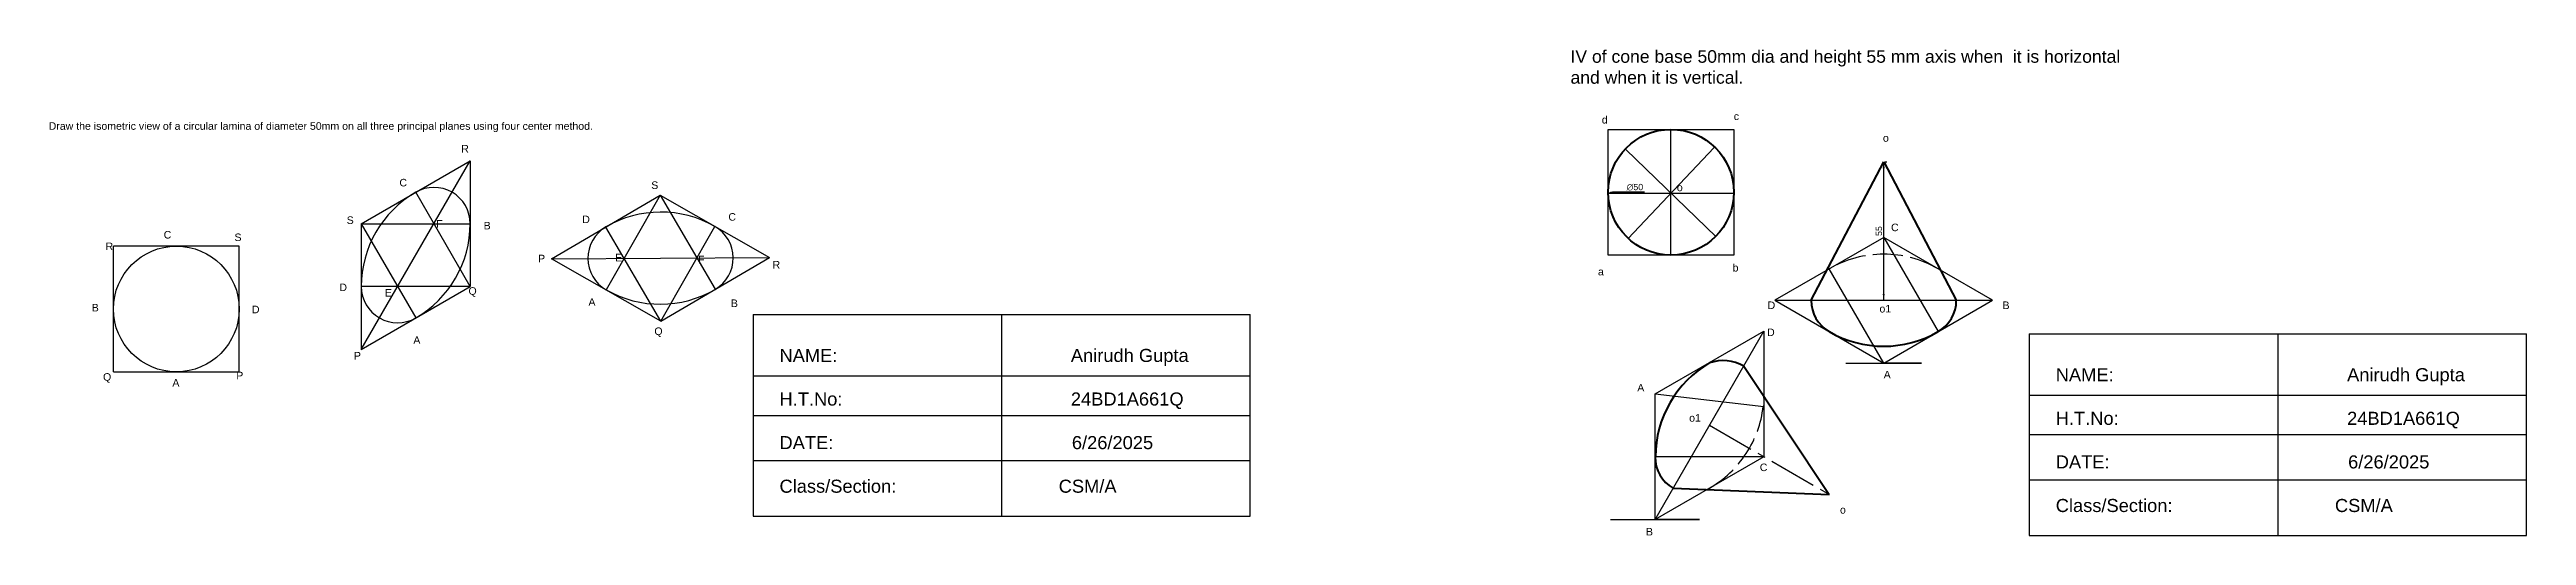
# Model space of a CAD drawing. Header units: millimetres. Extents: x 49 to 4311, y 158 to 1129.
# Drawn here: x 1864 to 2849, y 314 to 507 of the extents above; entities that cross this region are included whole.
import ezdxf

# ---------------------------------------------------------------- set-up
doc = ezdxf.new("R2010")
doc.units = ezdxf.units.MM
doc.header["$MEASUREMENT"] = 0
doc.header["$PDMODE"] = 34
doc.linetypes.add('ACAD_ISO02W100', pattern=[15, 12, -3])
doc.linetypes.add('CENTER2', pattern=[28.575, 19.05, -3.175, 3.175, -3.175])
doc.styles.get("Standard").update_dxf_attribs({"font": 'arial.ttf'})
doc.dimstyles.new('ISO-25', dxfattribs={"dimtxt": 2.5, "dimasz": 2.5, "dimexe": 1.25, "dimexo": 0.625, "dimtad": 1, "dimtxsty": 'Standard', "dimcen": 2.5, "dimadec": 0, "dimazin": 0, "dimtfac": 1, "dimtmove": 0, "dimatfit": 3, "dimfxl": 1, "dimarcsym": 0})

msp = doc.modelspace()

# ---------------------------------------------------------------- texts
for s, p in [('d', (2480.948, 477.762)), ('c', (2533.395, 479.141)), ('o', (2592.703, 470.51)), ('R', (2027.485, 466.224)), ('C', (2002.909, 452.743)), ('S ', (2103.035, 451.72)), ('o', (2510.784, 450.836)), ('C', (1909.186, 432.021)), ('S', (1937.341, 431.011)), ('S', (1981.947, 437.817)), ('F', (2017.53, 436.34)), ('B', (2036.4, 435.65)), ('D', (2075.588, 438.131)), ('C', (2133.695, 439.12)), ('C', (2595.924, 434.947)), ('R', (1886.085, 427.405)), ('P', (2058.032, 422.567)), ('E', (2088.682, 422.941)), ('F', (2121.613, 422.142)), ('D', (1979.056, 411.094)), ('R', (2151.251, 420.096)), ('a', (2479.414, 417.365)), ('b', (2532.935, 418.898)), ('B', (1880.599, 403.025)), ('D', (1944.271, 402.303)), ('E', (1997.107, 408.939)), ('Q', (2030.376, 409.65)), ('A', (2078.061, 405.272)), ('B', (2134.685, 404.778)), ('D', (2546.85, 403.982)), ('o1', (2591.323, 402.602)), ('B', (2640.243, 403.982)), ('Q', (2104.271, 393.661)), ('D', (2546.642, 393.224)), ('P', (1984.838, 383.89)), ('A', (2008.451, 390.15)), ('Q', (1885.075, 375.471)), ('A', (1912.652, 373.162)), ('P', (1938.063, 376.048)), ('A', (2593.01, 376.39)), ('A', (2495.041, 371.19)), ('o1', (2515.665, 359.198)), ('C', (2543.753, 339.527)), ('o', (2575.629, 322.632)), ('B', (2498.483, 313.926))]:
    msp.add_text(s, height=3).set_placement(p)
at = {"attachment_point": 1}
for s, width, gutter_width, insert, char_height in [('IV of cone base 50mm dia and height 55 mm axis\\~when  it is horizontal and when it is vertical. ', 223.18062, 15, (2468.487, 506.916), 5), ('Draw the isometric view of a circular lamina of diameter 50mm on all three principal planes using four center method.', 455.88661, 15, (1863.468, 478.259), 3), ('NAME:                                              Anirudh Gupta\\P\\PH.T.No:                                             24BD1A661Q\\P\\PDATE:                                               6/26/2025\\P\\PClass/Section:                                CSM/A', 175.89946, 12.5, (2154.017, 388.129), 5.2), ('NAME:                                              Anirudh Gupta\\P\\PH.T.No:                                             24BD1A661Q\\P\\PDATE:                                               6/26/2025\\P\\PClass/Section:                                CSM/A', 175.89946, 12.5, (2661.409, 380.461), 5.2)]:
    msp.add_mtext_dynamic_manual_height_columns(s, width=width, gutter_width=gutter_width, heights=[0], dxfattribs=dict(at, insert=insert, char_height=char_height))

# ---------------------------------------------------------------- blocks, each defined once
blk = doc.blocks.new('*D12')
at = {"color": 0, "lineweight": -2, "transparency": 16777216}
blk.add_line((2497.86, 450.44), (2485.93, 450.44), dxfattribs=at)
at = {"color": 0, "transparency": 16777216}
blk.add_solid([(2485.93, 450.85), (2485.93, 450.02), (2483.43, 450.44)], dxfattribs=at)
at = {"layer": 'Defpoints', "color": 0, "transparency": 16777216}
for p in [(2483.43, 450.44), (2533.43, 450.44)]:
    blk.add_point(p, dxfattribs=at)
at = {"color": 0, "transparency": 16777216, "insert": (2494.09, 452.41), "char_height": 2.5, "attachment_point": 5}
blk.add_mtext('∅50', dxfattribs=at)
blk = doc.blocks.new('*D13')
at = {"color": 0, "lineweight": -2, "transparency": 16777216}
for p, q in [((2593.02, 409.99), (2593.02, 459.99)), ((2593.64, 462.49), (2594.27, 462.49)), ((2593.64, 407.49), (2594.27, 407.49))]:
    blk.add_line(p, q, dxfattribs=at)
at = {"color": 0, "transparency": 16777216}
for points in [[(2592.6, 459.99), (2593.43, 459.99), (2593.02, 462.49)], [(2592.6, 409.99), (2593.43, 409.99), (2593.02, 407.49)]]:
    blk.add_solid(points, dxfattribs=at)
at = {"layer": 'Defpoints', "color": 0, "transparency": 16777216}
for p in [(2593.02, 462.49), (2593.02, 462.49), (2593.02, 407.49)]:
    blk.add_point(p, dxfattribs=at)
at = {"color": 0, "transparency": 16777216, "insert": (2591.12, 434.99), "char_height": 2.5, "attachment_point": 5, "rotation": 90}
blk.add_mtext('55', dxfattribs=at)

# ---------------------------------------------------------------- dimensions: what is measured, and where the dimension line sits
dim = msp.add_diameter_dim_2p(p1=(2533.427, 450.438), p2=(2483.427, 450.438), dimstyle='ISO-25')
dim.commit()
dim.dimension.update_dxf_attribs({"geometry": '*D12', "text_midpoint": (2494.086, 450.438), "dimtype": 163})
dim = msp.add_linear_dim(base=(2593.016, 462.488), p1=(2593.016, 407.488), p2=(2593.016, 462.488), angle=90, dimstyle='ISO-25')
dim.commit()
dim.dimension.update_dxf_attribs({"geometry": '*D13', "text_midpoint": (2591.12, 434.988)})

# ---------------------------------------------------------------- linework, layer by layer
for p, q in [((2483.427, 450.438), (2483.427, 475.438)), ((2483.427, 475.438), (2533.427, 475.438)), ((2483.427, 425.438), (2483.427, 475.438)), ((2533.427, 475.438), (2533.427, 425.438)), ((1987.75, 437.921), (2031.051, 462.921)), ((1987.75, 387.921), (2031.051, 462.921)), ((2031.051, 462.921), (2031.051, 412.921)), ((2031.051, 412.921), (2009.401, 450.421)), ((2063.429, 423.99), (2106.576, 449.255)), ((2106.576, 449.255), (2085.143, 411.601)), ((2106.576, 449.255), (2150.005, 424.477)), ((2106.576, 449.255), (2128.431, 411.845)), ((1987.75, 437.921), (1987.75, 387.921)), ((1987.75, 437.921), (2009.401, 400.421)), ((1987.75, 437.921), (2031.051, 437.921)), ((2106.857, 399.212), (2084.964, 436.601)), ((2106.857, 399.212), (2128.329, 436.844)), ((1939.232, 428.989), (1889.232, 428.989)), ((1889.232, 378.989), (1889.232, 428.989)), ((1939.232, 378.989), (1939.232, 428.989)), ((2063.429, 423.99), (2150.005, 424.477)), ((2106.857, 399.212), (2063.429, 423.99)), ((2106.857, 399.212), (2150.005, 424.477)), ((2533.427, 425.438), (2483.427, 425.438)), ((2593.016, 432.488), (2549.715, 407.488)), ((2636.318, 407.488), (2593.016, 432.488)), ((2593.016, 432.488), (2614.667, 394.988)), ((2593.016, 382.488), (2571.366, 419.988)), ((1987.75, 387.921), (2031.051, 412.921)), ((2031.051, 412.921), (1987.75, 412.921)), ((2549.715, 407.488), (2593.016, 382.488)), ((2549.715, 407.488), (2636.318, 407.488)), ((2593.016, 382.488), (2636.318, 407.488)), ((2143.488, 401.782), (2143.488, 321.594)), ((2143.488, 401.782), (2341.156, 401.782)), ((2242.322, 401.782), (2242.322, 321.594)), ((2341.156, 321.594), (2341.156, 401.782)), ((2502.101, 370.238), (2545.402, 395.238)), ((2502.101, 320.238), (2545.402, 395.238)), ((2545.402, 395.238), (2545.402, 365.238)), ((2650.88, 394.114), (2650.88, 313.926)), ((2650.88, 394.114), (2848.548, 394.114)), ((2749.714, 394.114), (2749.714, 313.926)), ((2848.548, 313.926), (2848.548, 394.114)), ((1889.232, 378.989), (1939.232, 378.989)), ((2143.488, 377.426), (2341.156, 377.426)), ((2577.939, 382.488), (2608.094, 382.488)), ((2608.094, 382.488), (2593.016, 382.488)), ((2502.101, 320.238), (2502.101, 370.238)), ((2502.101, 370.238), (2545.402, 365.238)), ((2545.402, 365.238), (2545.402, 345.238)), ((2650.88, 369.758), (2848.548, 369.758)), ((2143.488, 361.688), (2341.156, 361.688)), ((2545.402, 345.238), (2502.101, 320.238)), ((2545.402, 345.238), (2502.101, 345.238)), ((2650.88, 354.02), (2848.548, 354.02)), ((2143.488, 343.702), (2341.156, 343.702)), ((2650.88, 336.034), (2848.548, 336.034)), ((2143.488, 321.594), (2341.156, 321.594)), ((2484.436, 320.238), (2519.765, 320.238)), ((2519.765, 320.238), (2502.101, 320.238)), ((2650.88, 313.926), (2848.548, 313.926))]:
    msp.add_line(p, q)
at = {"lineweight": 30}
for p, q in [((2508.427, 425.438), (2508.427, 475.438)), ((2490.441, 467.385), (2526.413, 432.657)), ((2525.578, 468.21), (2491.276, 431.832)), ((2483.427, 450.021), (2533.427, 450.021))]:
    msp.add_line(p, q, dxfattribs=at)
at = {"lineweight": 70}
for p, q in [((2564.149, 407.488), (2593.016, 462.488)), ((2593.016, 462.488), (2621.884, 407.488)), ((2537.337, 381.269), (2571.383, 330.238)), ((2509.317, 332.738), (2571.383, 330.238))]:
    msp.add_line(p, q, dxfattribs=at)
at = {"linetype": 'CENTER2'}
for p, q in [((2593.016, 407.488), (2593.016, 462.488)), ((2523.751, 357.738), (2523.751, 357.738)), ((2523.751, 357.738), (2571.383, 330.238))]:
    msp.add_line(p, q, dxfattribs=at)
at = {"lineweight": 40}
msp.add_circle((2508.427, 450.438), 25, dxfattribs=at)
msp.add_circle((1914.232, 403.989), 25)
at = {"color": 244, "true_color": 0x991b1e}
for centre, radius, start, end in [((2031.051, 412.921), 43.301, 120, 180), ((2016.618, 437.921), 14.434, 0, 120), ((1987.75, 437.921), 43.301, 300, 0), ((2092.288, 424.153), 14.442, 120.292971, 240.351282), ((2106.857, 399.212), 43.327, 60.292851, 120.292971), ((2121.167, 424.293), 14.451, 300.26373, 60.292851), ((2002.184, 412.921), 14.434, 180, 300), ((2106.614, 449.233), 43.327, 240.292928, 300.26373)]:
    msp.add_arc(centre, radius, start, end, dxfattribs=at)
at = {"linetype": 'ACAD_ISO02W100'}
for centre, radius, start, end in [((2593.016, 382.488), 43.301, 60, 120), ((2578.583, 407.488), 14.434, 120, 124.613283), ((2502.101, 370.238), 43.301, 300, 353.413224), ((2529.164, 367.113), 16.346, 353.413224, 7.419266), ((2516.534, 345.238), 14.434, 295.386717, 300)]:
    msp.add_arc(centre, radius, start, end, dxfattribs=at)
at = {"lineweight": 70}
for centre, radius, start, end in [((2578.583, 407.488), 14.434, 180, 240), ((2607.45, 407.488), 14.434, 300, 0), ((2593.016, 432.488), 43.301, 240, 300), ((2545.402, 345.238), 43.115, 120.047736, 180), ((2529.164, 367.113), 16.346, 60, 109.106605), ((2516.534, 345.238), 14.434, 180, 240)]:
    msp.add_arc(centre, radius, start, end, dxfattribs=at)
msp.add_arc((2529.164, 367.113), 16.346, 353.413224, 6.586776)

msp.set_redraw_order([(e.dxf.handle, doc.entitydb.next_handle()) for e in msp.query("TEXT MTEXT ATTDEF DIMENSION ARC_DIMENSION")])  # texts and dimensions are drawn at this point

doc.saveas('drawing.dxf')
